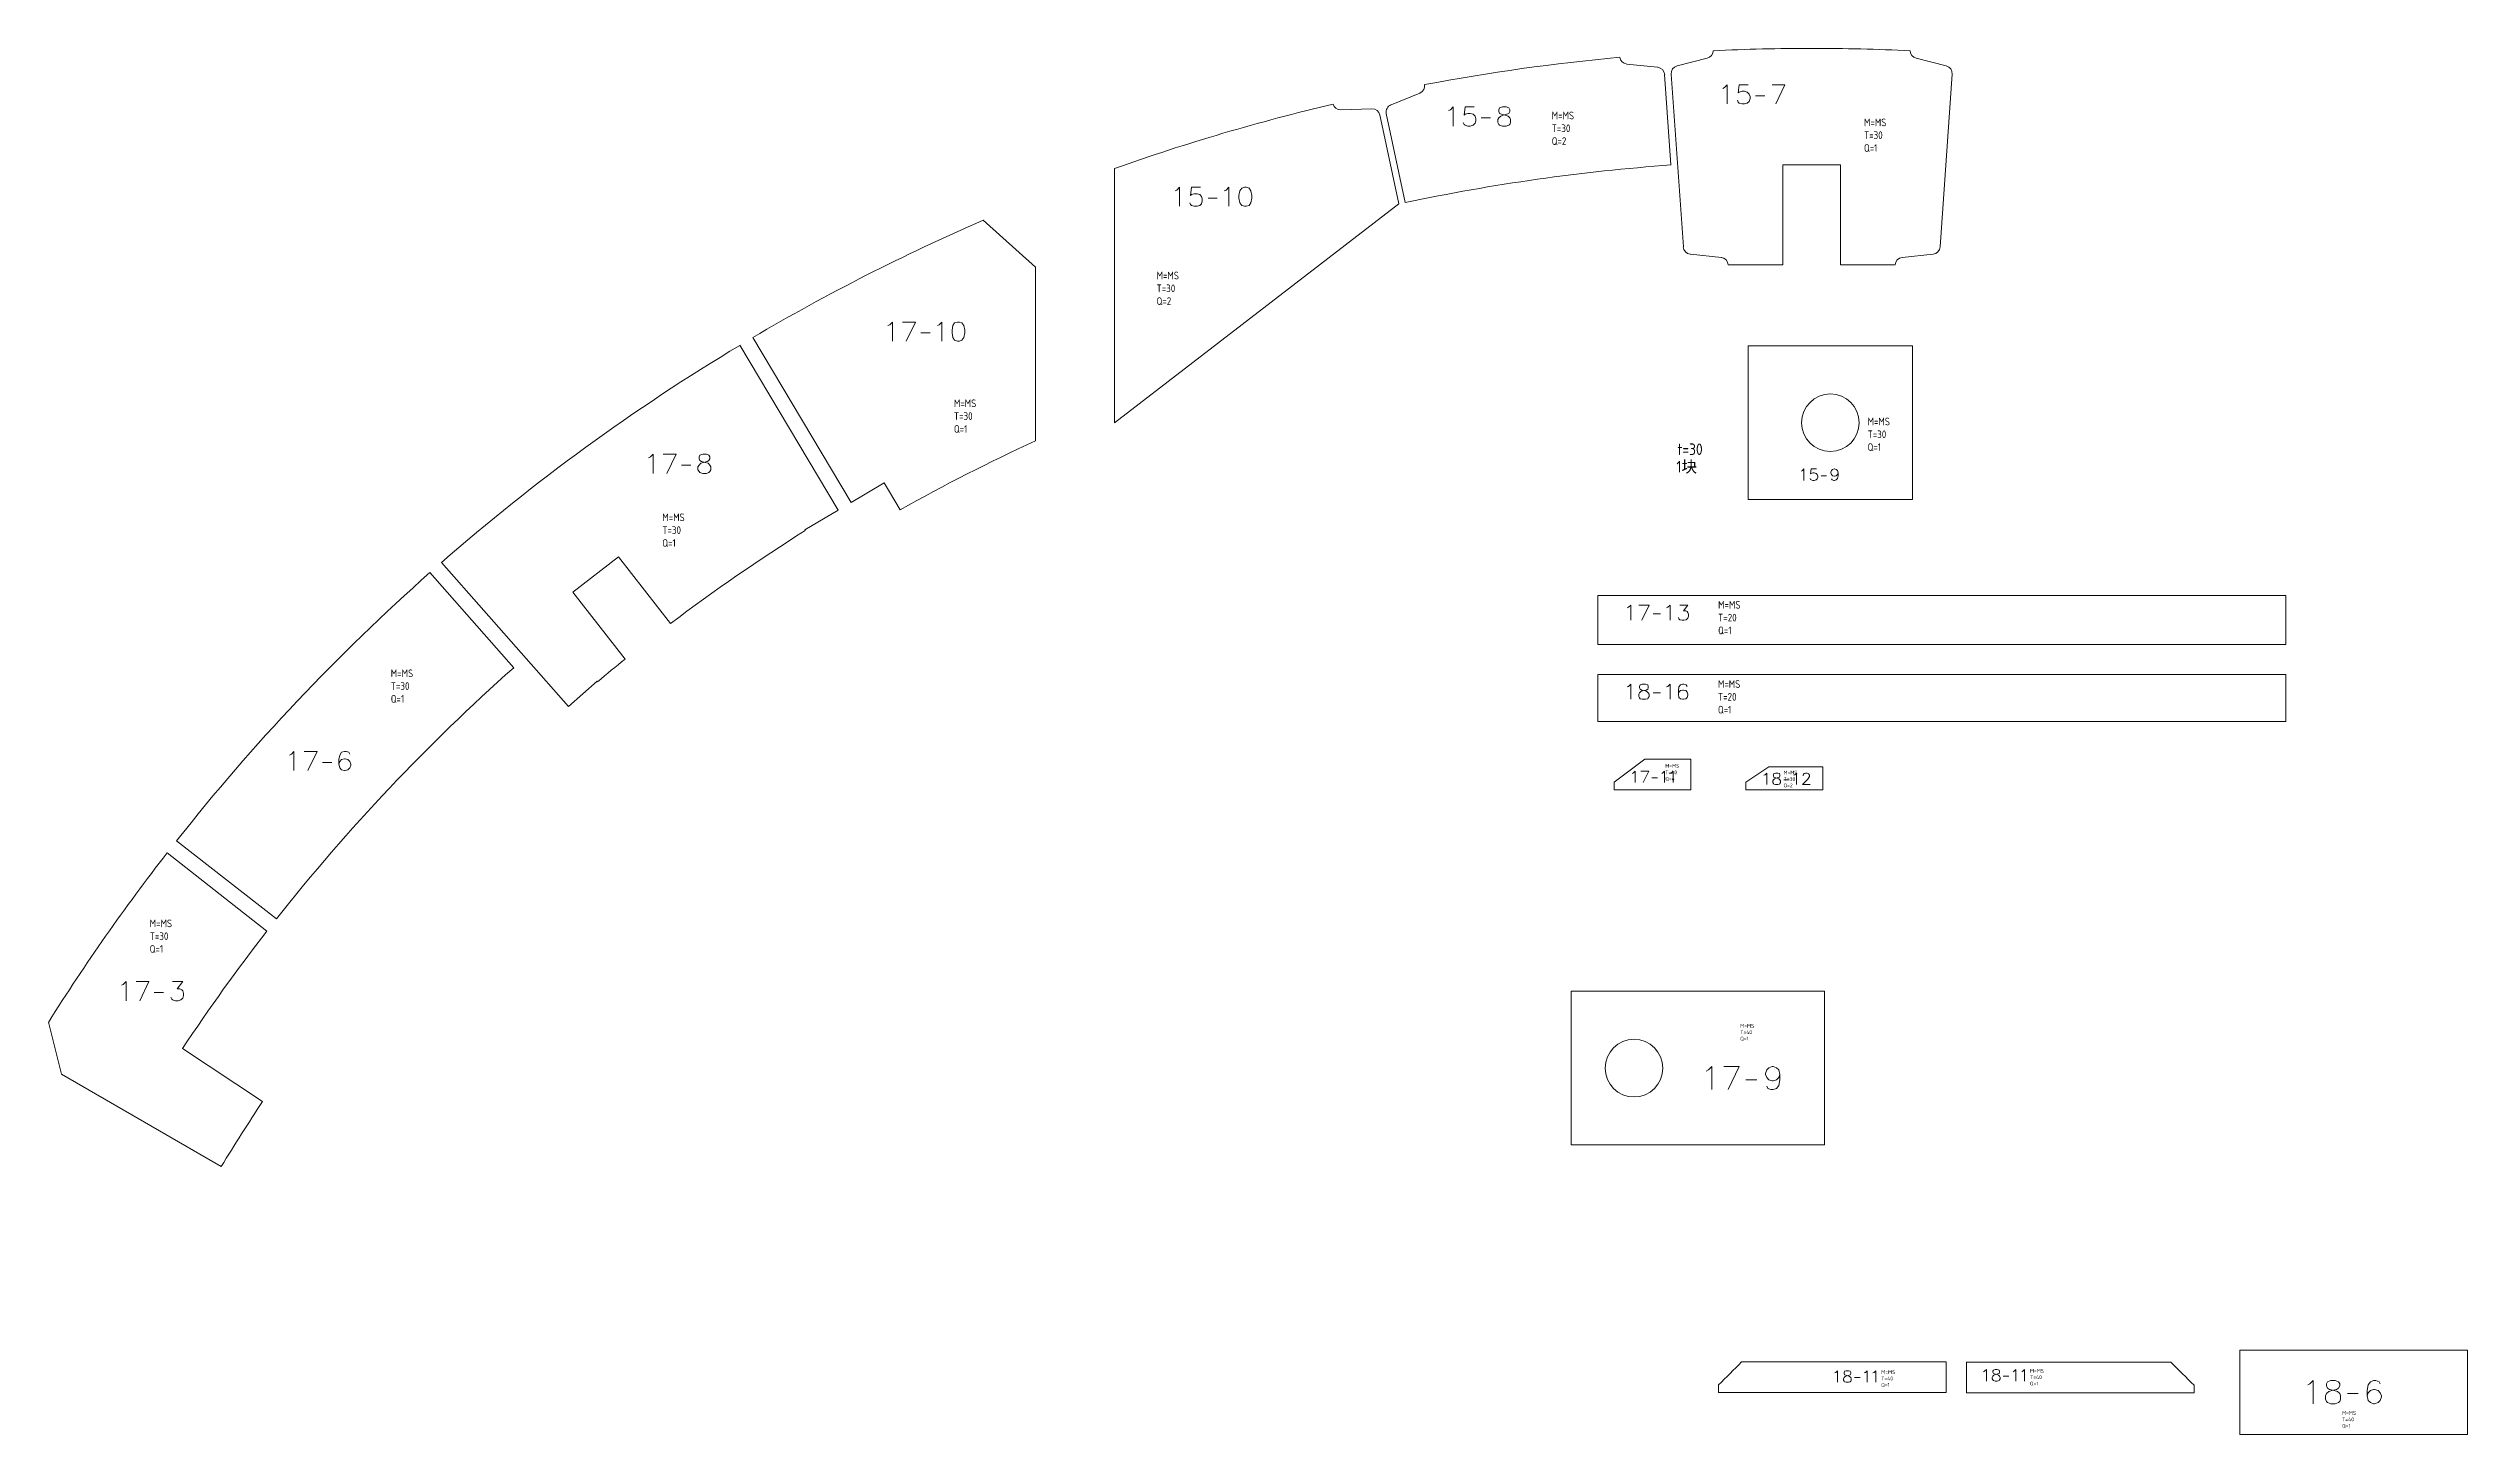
# Model space of a CAD drawing. Header units: millimetres. Extents: x 1194 to 13941, y 635 to 3106.
# Drawn here: x 9583 to 12731, y 1150 to 2954 of the extents above; entities that cross this region are included whole.
import ezdxf

# ---------------------------------------------------------------- set-up
doc = ezdxf.new("R2010")
doc.units = ezdxf.units.MM
doc.styles.get("Standard").update_dxf_attribs({"font": 'dim.shx'})

msp = doc.modelspace()

# ---------------------------------------------------------------- texts
at = {"attachment_point": 1}
for s, width, gutter_width, heights, insert, char_height in [('M=MS\\PT=30\\PQ=2', 64.457, 12.5, [46.4], (11539.4, 2872.1), 10), ('M=MS\\PT=30\\PQ=1', 64.457, 12.5, [46.4], (11945.7, 2863.1), 10), ('M=MS\\PT=30\\PQ=2', 64.457, 12.5, [46.4], (11025.3, 2663.8), 10), ('M=MS\\PT=30\\PQ=1', 64.457, 12.5, [46.4], (10761.6, 2497.5), 10), ('M=MS\\PT=30\\PQ=1', 64.457, 12.5, [46.4], (11950.4, 2473.8), 10), ('t=30', 196.245, 9.38, [0], (11702.9, 2440.2), 15), ('1\\M+5BFE9', 196.245, 9.38, [0], (11701.7, 2417.5), 15), ('M=MS\\PT=30\\PQ=1', 64.457, 12.5, [46.4], (10382.2, 2349.1), 10), ('M=MS\\PT=20\\PQ=1', 64.457, 12.5, [46.4], (11755.9, 2235.2), 10), ('M=MS\\PT=30\\PQ=1', 64.457, 12.5, [46.4], (10028.9, 2146.1), 10), ('M=MS\\PT=20\\PQ=1', 64.457, 12.5, [46.4], (11755.7, 2132.1), 10), ('M=MS\\PT=40\\PQ=4', 64.457, 12.5, [46.4], (11687.2, 2023), 5), ('M=MS\\PT=30\\PQ=2', 64.457, 12.5, [46.4], (11841.1, 2014.3), 5), ('M=MS\\PT=30\\PQ=1', 64.457, 12.5, [46.4], (9715.2, 1820.6), 10), ('M=MS\\PT=40\\PQ=1', 64.457, 12.5, [46.4], (11784.7, 1684.8), 5), ('M=MS\\PT=40\\PQ=1', 64.457, 12.5, [46.4], (11968.1, 1234.1), 5), ('M=MS\\PT=40\\PQ=1', 64.457, 12.5, [46.4], (12161.7, 1235.8), 5), ('M=MS\\PT=40\\PQ=1', 64.457, 12.5, [46.4], (12567.8, 1180.9), 5)]:
    msp.add_mtext_dynamic_manual_height_columns(s, width=width, gutter_width=gutter_width, heights=heights, dxfattribs=dict(at, insert=insert, char_height=char_height))

# ---------------------------------------------------------------- linework, layer by layer
at = {"color": 3, "linetype": 'Continuous', "lineweight": 0}
for p, q in [((11677.2, 2929.8), (11636.9, 2934.1)), ((11741.8, 2941.5), (11702.5, 2931.6)), ((12052.8, 2931.6), (12013.5, 2941.5)), ((11367.9, 2896.3), (11330.3, 2881.1)), ((11694.6, 2802.7), (11686.3, 2920.4)), ((11694.8, 2921), (11710.7, 2696)), ((12044.7, 2696), (12060.5, 2921)), ((11305.5, 2875.8), (11265, 2874.5)), ((11340.4, 2751.9), (11315.8, 2867.8)), ((11324.1, 2869.5), (11348.7, 2753.7)), ((11840.2, 2802.7), (11915.2, 2802.7)), ((11840.2, 2672.8), (11840.2, 2802.7)), ((11915.2, 2802.7), (11915.2, 2672.8)), ((10970.7, 2467.2), (10970.7, 2798.2)), ((11340.4, 2751.9), (10970.7, 2467.2)), ((10867.7, 2669.7), (10799.5, 2730.8)), ((11719.8, 2686.5), (11760.1, 2682.3)), ((11995.3, 2682.3), (12035.6, 2686.5)), ((10867.7, 2443.6), (10867.7, 2669.7)), ((11769.2, 2672.8), (11840.2, 2672.8)), ((11915.2, 2672.8), (11986.2, 2672.8)), ((10610.8, 2353.2), (10482.9, 2568)), ((10500.1, 2578.2), (10628, 2363.4)), ((11795, 2567.2), (11795, 2367.2)), ((12009, 2567.2), (11795, 2567.2)), ((12009, 2367.2), (12009, 2567.2)), ((10628, 2363.4), (10670.9, 2389)), ((10670.9, 2389), (10691.8, 2354)), ((11795, 2367.2), (12009, 2367.2)), ((10567.8, 2327.6), (10610.8, 2353.2)), ((10568.2, 2327), (10567.8, 2327.6)), ((10188.8, 2148.3), (10079.8, 2272.2)), ((10094.8, 2285.4), (10260, 2097.7)), ((10265.9, 2246.6), (10325, 2292.7)), ((10325, 2292.7), (10392.9, 2205.8)), ((10333.8, 2159.6), (10265.9, 2246.6)), ((11599.6, 2242.5), (11599.6, 2178.5)), ((12494.6, 2242.5), (11599.6, 2242.5)), ((12494.6, 2178.5), (12494.6, 2242.5)), ((11599.6, 2178.5), (12494.6, 2178.5)), ((10260, 2097.7), (10297.5, 2130.8)), ((10297.5, 2130.8), (10298, 2130.2)), ((11599.6, 2139.5), (11599.6, 2078.5)), ((12494.6, 2139.5), (11599.6, 2139.5)), ((12494.6, 2078.5), (12494.6, 2139.5)), ((12494.6, 2078.5), (11599.6, 2078.5)), ((11620.5, 1999.4), (11660.5, 2029.4)), ((11720.5, 2029.4), (11660.5, 2029.4)), ((11720.5, 1989.4), (11720.5, 2029.4)), ((11792.1, 1999.4), (11822.1, 2019.4)), ((11892.1, 2019.4), (11822.1, 2019.4)), ((11892.1, 1989.4), (11892.1, 2019.4)), ((11620.5, 1999.4), (11620.5, 1989.4)), ((11620.5, 1989.4), (11720.5, 1989.4)), ((11792.1, 1999.4), (11792.1, 1989.4)), ((11792.1, 1989.4), (11892.1, 1989.4)), ((9750.2, 1923.1), (9880.1, 1821.4)), ((9867.8, 1805.6), (9737.9, 1907.4)), ((11894.5, 1727.2), (11564.5, 1727.2)), ((11564.5, 1527.2), (11564.5, 1727.2)), ((11894.5, 1527.2), (11894.5, 1727.2)), ((9583.4, 1686.8), (9600.5, 1619.2)), ((9862, 1583.6), (9757.9, 1652.8)), ((9600.5, 1619.2), (9808.4, 1499.2)), ((11564.5, 1527.2), (11894.5, 1527.2))]:
    msp.add_line(p, q, dxfattribs=at)
at = {"color": 3, "linetype": 'Continuous', "lineweight": 0, "extrusion": (0, 1, 0)}
for p, q in [((12731.1, 1260.2), (12434.9, 1260.2)), ((12434.9, 1260.2), (12434.9, 1150.2)), ((12731.1, 1150.2), (12731.1, 1260.2)), ((12434.9, 1150.2), (12731.1, 1150.2))]:
    msp.add_line(p, q, dxfattribs=at)
at = {"color": 3, "linetype": 'Continuous', "lineweight": 0, "extrusion": (0, -1, 0)}
for p, q in [((12052.7, 1244.8), (11786.5, 1244.8)), ((12052.7, 1244.8), (12052.7, 1204.8)), ((12078.9, 1244.4), (12345.1, 1244.4)), ((12078.9, 1244.4), (12078.9, 1204.4)), ((11756.5, 1204.8), (11756.5, 1214.8)), ((12052.7, 1204.8), (11756.5, 1204.8)), ((12078.9, 1204.4), (12375.1, 1204.4)), ((12375.1, 1204.4), (12375.1, 1214.4))]:
    msp.add_line(p, q, dxfattribs=at)
at = {"color": 5, "lineweight": 0}
for points in [[(11762.1, 2902.3), (11764.3, 2903.4), (11767.9, 2907.1), (11767.9, 2882.2)], [(11795, 2907.1), (11783.3, 2907.1), (11782.2, 2896.5), (11783.3, 2897.6), (11787, 2898.7), (11790.3, 2898.7), (11793.9, 2897.6), (11796.5, 2895), (11797.6, 2891.7), (11797.6, 2889.1), (11796.5, 2885.5), (11793.9, 2883.3), (11790.3, 2882.2), (11787, 2882.2), (11783.3, 2883.3), (11782.2, 2884.4), (11781.1, 2886.9)], [(11826.2, 2907.1), (11842.6, 2907.1), (11830.9, 2882.2)], [(11405, 2873.4), (11407.5, 2874.5), (11411.2, 2878.2), (11411.2, 2853.3)], [(11438.3, 2878.2), (11426.6, 2878.2), (11425.5, 2867.5), (11426.6, 2868.6), (11430.2, 2869.7), (11433.5, 2869.7), (11437.2, 2868.6), (11439.8, 2866.4), (11440.8, 2862.8), (11440.8, 2860.2), (11439.8, 2856.9), (11437.2, 2854.3), (11433.5, 2853.3), (11430.2, 2853.3), (11426.6, 2854.3), (11425.5, 2855.4), (11424, 2858)], [(11804.6, 2892.8), (11816.6, 2892.8)], [(11447.8, 2863.9), (11459.9, 2863.9)], [(11049.3, 2769), (11051.5, 2770.1), (11055.2, 2773.8), (11055.2, 2748.9)], [(11082.6, 2773.8), (11070.6, 2773.8), (11069.5, 2763.1), (11070.6, 2764.2), (11074.2, 2765.3), (11077.9, 2765.3), (11081.5, 2764.2), (11083.7, 2761.7), (11084.8, 2758.4), (11084.8, 2755.8), (11083.7, 2752.2), (11081.5, 2750), (11077.9, 2748.9), (11074.2, 2748.9), (11070.6, 2750), (11069.5, 2751.1), (11068.4, 2753.6)], [(11113.4, 2769), (11116, 2770.1), (11119.3, 2773.8), (11119.3, 2748.9)], [(11092.2, 2759.5), (11103.9, 2759.5)], [(10675.7, 2593.6), (10678.3, 2594.7), (10681.9, 2598.3), (10681.9, 2573.4)], [(10694.8, 2598.3), (10711.6, 2598.3), (10699.5, 2573.4)], [(10718.6, 2584), (10730.7, 2584)], [(10740.2, 2593.6), (10742.4, 2594.7), (10746, 2598.3), (10746, 2573.4)], [(10364.4, 2421.4), (10367, 2422.9), (10370.3, 2426.2), (10370.3, 2401.3)], [(10383.4, 2426.2), (10400.3, 2426.2), (10388.2, 2401.3)], [(10407.2, 2411.9), (10419.3, 2411.9)], [(11864.3, 2404.2), (11865.7, 2404.9), (11867.5, 2407.1), (11867.5, 2392.1)], [(11884, 2407.1), (11877.1, 2407.1), (11876.3, 2400.5), (11877.1, 2401.3), (11879.3, 2402), (11881.1, 2402), (11883.3, 2401.3), (11884.8, 2399.8), (11885.5, 2397.6), (11885.5, 2396.2), (11884.8, 2394), (11883.3, 2392.9), (11881.1, 2392.1), (11879.3, 2392.1), (11877.1, 2392.9), (11876.3, 2393.2), (11875.6, 2394.7)], [(11889.9, 2398.3), (11896.8, 2398.3)], [(11911.9, 2402), (11911.1, 2399.8), (11909.7, 2398.3), (11907.5, 2397.6), (11907.1, 2397.6), (11904.9, 2398.3), (11903.4, 2399.8), (11902.7, 2402), (11902.7, 2402.7), (11903.4, 2404.9), (11904.9, 2406.4), (11907.1, 2407.1), (11907.5, 2407.1), (11909.7, 2406.4), (11911.1, 2404.9), (11911.9, 2402), (11911.9, 2398.3), (11911.1, 2394.7), (11909.7, 2392.9), (11907.5, 2392.1), (11906.4, 2392.1), (11904.2, 2392.9), (11903.4, 2394)], [(11637.5, 2226.2), (11639.4, 2227.3), (11642.3, 2229.9), (11642.3, 2210.1)], [(11652.6, 2229.9), (11666.1, 2229.9), (11656.6, 2210.1)], [(11671.6, 2218.5), (11681.1, 2218.5)], [(11688.8, 2226.2), (11690.6, 2227.3), (11693.6, 2229.9), (11693.6, 2210.1)], [(11706, 2229.9), (11716.3, 2229.9), (11710.8, 2222.5), (11713.7, 2222.5), (11715.5, 2221.4), (11716.3, 2220.3), (11717.4, 2217.8), (11717.4, 2215.6), (11716.3, 2213), (11714.4, 2210.8), (11711.5, 2210.1), (11709, 2210.1), (11706, 2210.8), (11704.9, 2211.9), (11704.2, 2213.8)], [(11637.5, 2123.3), (11639.4, 2124), (11642.3, 2126.9), (11642.3, 2107.2)], [(11671.6, 2115.6), (11681.1, 2115.6)], [(11688.8, 2123.3), (11690.6, 2124), (11693.6, 2126.9), (11693.6, 2107.2)], [(11715.5, 2124), (11714.4, 2126.2), (11711.5, 2126.9), (11709.7, 2126.9), (11707.1, 2126.2), (11704.9, 2123.3), (11704.2, 2118.5), (11704.2, 2113.8), (11704.9, 2109.7), (11707.1, 2107.9), (11709.7, 2107.2), (11710.8, 2107.2), (11713.7, 2107.9), (11715.5, 2109.7), (11716.3, 2112.7), (11716.3, 2113.8), (11715.5, 2116.7), (11713.7, 2118.5), (11710.8, 2119.3), (11709.7, 2119.3), (11707.1, 2118.5), (11704.9, 2116.7), (11704.2, 2113.8)], [(9897, 2034.6), (9899.6, 2035.7), (9902.9, 2039.4), (9902.9, 2014.5)], [(9916.1, 2039.4), (9932.9, 2039.4), (9920.8, 2014.5)], [(9939.9, 2025.1), (9952, 2025.1)], [(9975.8, 2035.7), (9974.3, 2038.3), (9971, 2039.4), (9968.5, 2039.4), (9964.8, 2038.3), (9962.6, 2034.6), (9961.5, 2028.8), (9961.5, 2022.9), (9962.6, 2018.2), (9964.8, 2015.6), (9968.5, 2014.5), (9969.6, 2014.5), (9973.2, 2015.6), (9975.8, 2018.2), (9976.9, 2021.5), (9976.9, 2022.9), (9975.8, 2026.2), (9973.2, 2028.8), (9969.6, 2029.9), (9968.5, 2029.9), (9964.8, 2028.8), (9962.6, 2026.2), (9961.5, 2022.9)], [(11644.1, 2010.8), (11645.6, 2011.6), (11647.8, 2013.8), (11647.8, 1998.8)], [(11655.5, 2013.8), (11665.7, 2013.8), (11658.4, 1998.8)], [(11669.8, 2005), (11677.1, 2005)], [(11682.6, 2010.8), (11684, 2011.6), (11686.2, 2013.8), (11686.2, 1998.8)], [(11694.3, 2010.8), (11695.4, 2011.6), (11697.6, 2013.8), (11697.6, 1998.8)], [(11815.5, 2008.3), (11817, 2009), (11819.2, 2011.2), (11819.2, 1996.2)], [(11841.5, 2002.4), (11848.5, 2002.4)], [(11854.4, 2008.3), (11855.8, 2009), (11857.7, 2011.2), (11857.7, 1996.2)], [(11866.4, 2007.5), (11866.4, 2008.3), (11867.2, 2009.7), (11867.9, 2010.5), (11869.4, 2011.2), (11871.9, 2011.2), (11873.4, 2010.5), (11874.1, 2009.7), (11874.9, 2008.3), (11874.9, 2006.8), (11874.1, 2005.3), (11872.7, 2003.1), (11865.7, 1996.2), (11875.6, 1996.2)], [(9678.4, 1735), (9680.9, 1736.1), (9684.6, 1739.8), (9684.6, 1714.9)], [(9697.4, 1739.8), (9714.3, 1739.8), (9702.2, 1714.9)], [(9745, 1739.8), (9758.2, 1739.8), (9750.9, 1730.3), (9754.6, 1730.3), (9757.1, 1729.2), (9758.2, 1727.7), (9759.3, 1724.4), (9759.3, 1721.9), (9758.2, 1718.2), (9755.7, 1716), (9752.4, 1714.9), (9748.7, 1714.9), (9745, 1716), (9743.9, 1717.1), (9742.8, 1719.7)], [(9721.2, 1725.5), (9733.3, 1725.5)], [(11740.5, 1623.3), (11743.4, 1624.8), (11747.8, 1629.2), (11747.8, 1599.2)], [(11763.5, 1629.2), (11783.3, 1629.2), (11769, 1599.2)], [(11792.1, 1612), (11806.4, 1612)], [(11836, 1618.9), (11835, 1614.9), (11832, 1612), (11827.6, 1610.5), (11826.2, 1610.5), (11821.8, 1612), (11819.2, 1614.9), (11817.7, 1618.9), (11817.7, 1620.4), (11819.2, 1624.8), (11821.8, 1627.7), (11826.2, 1629.2), (11827.6, 1629.2), (11832, 1627.7), (11835, 1624.8), (11836, 1618.9), (11836, 1612), (11835, 1604.7), (11832, 1600.6), (11827.6, 1599.2), (11824.7, 1599.2), (11820.7, 1600.6), (11819.2, 1603.6)], [(11907.6, 1230.4), (11909.1, 1231.1), (11911.3, 1233.3), (11911.3, 1218.3)], [(11946.1, 1230.4), (11947.5, 1231.1), (11949.7, 1233.3), (11949.7, 1218.3)], [(11957.4, 1230.4), (11958.9, 1231.1), (11961.1, 1233.3), (11961.1, 1218.3)], [(12101.2, 1232), (12102.7, 1232.8), (12104.9, 1235), (12104.9, 1219.9)], [(12139.7, 1232), (12141.2, 1232.8), (12143.3, 1235), (12143.3, 1219.9)], [(12151, 1232), (12152.5, 1232.8), (12154.7, 1235), (12154.7, 1219.9)], [(11933.3, 1224.5), (11940.6, 1224.5)], [(12126.9, 1226.2), (12134.2, 1226.2)], [(12523.3, 1215), (12525.9, 1216.4), (12530.3, 1220.5), (12530.3, 1190.4)], [(12574.6, 1203.6), (12588.9, 1203.6)], [(12617.4, 1216.4), (12616, 1219), (12611.6, 1220.5), (12608.6, 1220.5), (12604.6, 1219), (12601.7, 1215), (12600.2, 1207.6), (12600.2, 1200.7), (12601.7, 1194.8), (12604.6, 1191.9), (12608.6, 1190.4), (12610.1, 1190.4), (12614.5, 1191.9), (12617.4, 1194.8), (12618.9, 1199.2), (12618.9, 1200.7), (12617.4, 1204.7), (12614.5, 1207.6), (12610.1, 1209.1), (12608.6, 1209.1), (12604.6, 1207.6), (12601.7, 1204.7), (12600.2, 1200.7)]]:
    msp.add_lwpolyline(points, dxfattribs=at)
for points in [[(11475.3, 2878.2), (11471.6, 2877.1), (11470.5, 2874.5), (11470.5, 2872.3), (11471.6, 2869.7), (11474.2, 2868.6), (11478.9, 2867.5), (11482.6, 2866.4), (11484.8, 2863.9), (11485.9, 2861.7), (11485.9, 2858), (11484.8, 2855.4), (11483.7, 2854.3), (11480, 2853.3), (11475.3, 2853.3), (11471.6, 2854.3), (11470.5, 2855.4), (11469.4, 2858), (11469.4, 2861.7), (11470.5, 2863.9), (11473.1, 2866.4), (11476.4, 2867.5), (11481.1, 2868.6), (11483.7, 2869.7), (11484.8, 2872.3), (11484.8, 2874.5), (11483.7, 2877.1), (11480, 2878.2), (11475.3, 2878.2)], [(11139.8, 2773.8), (11136.1, 2772.7), (11133.6, 2769), (11132.5, 2763.1), (11132.5, 2759.5), (11133.6, 2753.6), (11136.1, 2750), (11139.8, 2748.9), (11142, 2748.9), (11145.6, 2750), (11147.8, 2753.6), (11149.3, 2759.5), (11149.3, 2763.1), (11147.8, 2769), (11145.6, 2772.7), (11142, 2773.8), (11139.8, 2773.8)], [(10766.2, 2598.3), (10762.5, 2597.2), (10760.3, 2593.6), (10759.2, 2587.7), (10759.2, 2584), (10760.3, 2578.2), (10762.5, 2574.5), (10766.2, 2573.4), (10768.8, 2573.4), (10772, 2574.5), (10774.6, 2578.2), (10775.7, 2584), (10775.7, 2587.7), (10774.6, 2593.6), (10772, 2597.2), (10768.8, 2598.3), (10766.2, 2598.3)], [(10434.7, 2426.2), (10431.1, 2425.1), (10430, 2422.9), (10430, 2420.3), (10431.1, 2418.1), (10433.3, 2416.7), (10438, 2415.6), (10441.7, 2414.5), (10444.2, 2411.9), (10445.3, 2409.7), (10445.3, 2406), (10444.2, 2403.8), (10442.8, 2402.4), (10439.5, 2401.3), (10434.7, 2401.3), (10431.1, 2402.4), (10430, 2403.8), (10428.5, 2406), (10428.5, 2409.7), (10430, 2411.9), (10432.2, 2414.5), (10435.8, 2415.6), (10440.6, 2416.7), (10442.8, 2418.1), (10444.2, 2420.3), (10444.2, 2422.9), (10442.8, 2425.1), (10439.5, 2426.2), (10434.7, 2426.2)], [(11657.3, 2126.9), (11654.7, 2126.2), (11653.6, 2124), (11653.6, 2122.2), (11654.7, 2120.4), (11656.6, 2119.3), (11660.2, 2118.5), (11663.2, 2117.4), (11665, 2115.6), (11666.1, 2113.8), (11666.1, 2110.8), (11665, 2109), (11664.3, 2107.9), (11661.3, 2107.2), (11657.3, 2107.2), (11654.7, 2107.9), (11653.6, 2109), (11652.6, 2110.8), (11652.6, 2113.8), (11653.6, 2115.6), (11655.5, 2117.4), (11658.4, 2118.5), (11662.1, 2119.3), (11664.3, 2120.4), (11665, 2122.2), (11665, 2124), (11664.3, 2126.2), (11661.3, 2126.9), (11657.3, 2126.9)], [(11830.6, 2011.2), (11828.4, 2010.5), (11828, 2009), (11828, 2007.5), (11828.4, 2006.1), (11829.8, 2005.3), (11832.8, 2004.6), (11835, 2003.9), (11836.4, 2002.4), (11837.1, 2001.3), (11837.1, 1999.1), (11836.4, 1997.7), (11835.7, 1996.9), (11833.5, 1996.2), (11830.6, 1996.2), (11828.4, 1996.9), (11828, 1997.7), (11827.3, 1999.1), (11827.3, 2001.3), (11828, 2002.4), (11829.1, 2003.9), (11831.3, 2004.6), (11834.2, 2005.3), (11835.7, 2006.1), (11836.4, 2007.5), (11836.4, 2009), (11835.7, 2010.5), (11833.5, 2011.2), (11830.6, 2011.2)], [(11922.6, 1233.3), (11920.4, 1232.6), (11919.7, 1231.1), (11919.7, 1229.6), (11920.4, 1228.2), (11921.9, 1227.4), (11924.8, 1226.7), (11927, 1226), (11928.5, 1224.5), (11929.2, 1223), (11929.2, 1221.2), (11928.5, 1219.7), (11927.8, 1219), (11925.6, 1218.3), (11922.6, 1218.3), (11920.4, 1219), (11919.7, 1219.7), (11919, 1221.2), (11919, 1223), (11919.7, 1224.5), (11921.2, 1226), (11923.4, 1226.7), (11926.3, 1227.4), (11927.8, 1228.2), (11928.5, 1229.6), (11928.5, 1231.1), (11927.8, 1232.6), (11925.6, 1233.3), (11922.6, 1233.3)], [(12116.2, 1235), (12114, 1234.2), (12113.3, 1232.8), (12113.3, 1231.3), (12114, 1229.8), (12115.5, 1229.1), (12118.4, 1228.4), (12120.6, 1227.6), (12122.1, 1226.2), (12122.8, 1224.7), (12122.8, 1222.9), (12122.1, 1221.4), (12121.4, 1220.7), (12119.2, 1219.9), (12116.2, 1219.9), (12114, 1220.7), (12113.3, 1221.4), (12112.6, 1222.9), (12112.6, 1224.7), (12113.3, 1226.2), (12114.8, 1227.6), (12117, 1228.4), (12119.9, 1229.1), (12121.4, 1229.8), (12122.1, 1231.3), (12122.1, 1232.8), (12121.4, 1234.2), (12119.2, 1235), (12116.2, 1235)], [(12553, 1220.5), (12548.9, 1219), (12547.5, 1216.4), (12547.5, 1213.5), (12548.9, 1210.6), (12551.5, 1209.1), (12557.4, 1207.6), (12561.8, 1206.2), (12564.7, 1203.6), (12565.8, 1200.7), (12565.8, 1196.3), (12564.7, 1193.3), (12563.2, 1191.9), (12558.8, 1190.4), (12553, 1190.4), (12548.9, 1191.9), (12547.5, 1193.3), (12546, 1196.3), (12546, 1200.7), (12547.5, 1203.6), (12550.4, 1206.2), (12554.4, 1207.6), (12560.3, 1209.1), (12563.2, 1210.6), (12564.7, 1213.5), (12564.7, 1216.4), (12563.2, 1219), (12558.8, 1220.5), (12553, 1220.5)]]:
    msp.add_lwpolyline(points, close=True, dxfattribs=at)
at = {"color": 3, "linetype": 'Continuous', "lineweight": 0}
for centre in [(11902, 2467.2), (11646.5, 1627.2)]:
    msp.add_circle(centre, 37.5, dxfattribs=at)
for centre, radius, start, end in [((11877.7, 244.4), 2710, 95.2885, 100.7081), ((11638, 2944.3), 10.2, 187.7179, 263.9209), ((11676.2, 2919.7), 10.2, 4.0264, 83.9214), ((11705, 2921.7), 10.2, 104.1329, 184.0269), ((11739.3, 2951.4), 10.2, 284.1329, 0.0041), ((11877.7, 244.4), 2710, 90, 92.7099), ((11877.7, 244.4), 2710, 87.2901, 90), ((12016, 2951.4), 10.2, 179.9959, 255.8671), ((12050.3, 2921.7), 10.2, 355.9731, 75.8671), ((11364, 2905.8), 10.2, 292.0809, 8.253), ((11877.7, 244.4), 2710, 103.2867, 109.5535), ((11264.7, 2884.7), 10.2, 195.9668, 271.8689), ((11305.9, 2865.6), 10.2, 11.9744, 91.8694), ((11334.1, 2871.6), 10.2, 112.0809, 191.9749), ((11879.8, 249.4), 2560, 94.1484, 101.9737), ((11877.7, 244.4), 2710, 113.4429, 120.5527), ((11720.8, 2696.7), 10.2, 184.0264, 263.9214), ((11759, 2672.1), 10.2, 3.6315, 83.9209), ((11996.3, 2672.1), 10.2, 96.0791, 176.3685), ((12034.5, 2696.7), 10.2, 276.0786, 355.9736), ((11877.7, 244.4), 2710, 120.9755, 131.1389), ((11877.7, 244.4), 2420, 114.6678, 119.3434), ((11877.7, 244.4), 2460, 122.1617, 127.1266), ((11877.7, 244.4), 2710, 131.5618, 141.7251), ((11877.7, 244.4), 2545, 131.5755, 141.7114), ((11877.7, 244.4), 2460, 128.8735, 129.9527), ((11877.7, 244.4), 2710, 142.148, 147.8434), ((11877.7, 244.4), 2545, 142.1617, 146.401), ((11877.7, 244.4), 2420, 146.401, 148.7688)]:
    msp.add_arc(centre, radius, start, end, dxfattribs=at)
msp.add_ellipse((11906.1, 1177.3), major_axis=(2458.2, 2458.2), ratio=0.038067, start_param=1.581403, end_param=1.593601, dxfattribs=at)
at = {"color": 3, "linetype": 'Continuous', "lineweight": 0, "extrusion": (0, 0, -1)}
msp.add_ellipse((12225.5, 1176.9), major_axis=(-2458.2, 2458.2), ratio=0.038067, start_param=1.581403, end_param=1.593601, dxfattribs=at)

msp.set_redraw_order([(e.dxf.handle, doc.entitydb.next_handle()) for e in msp.query("TEXT MTEXT ATTDEF DIMENSION ARC_DIMENSION")])  # texts and dimensions are drawn at this point

doc.saveas('drawing.dxf')
